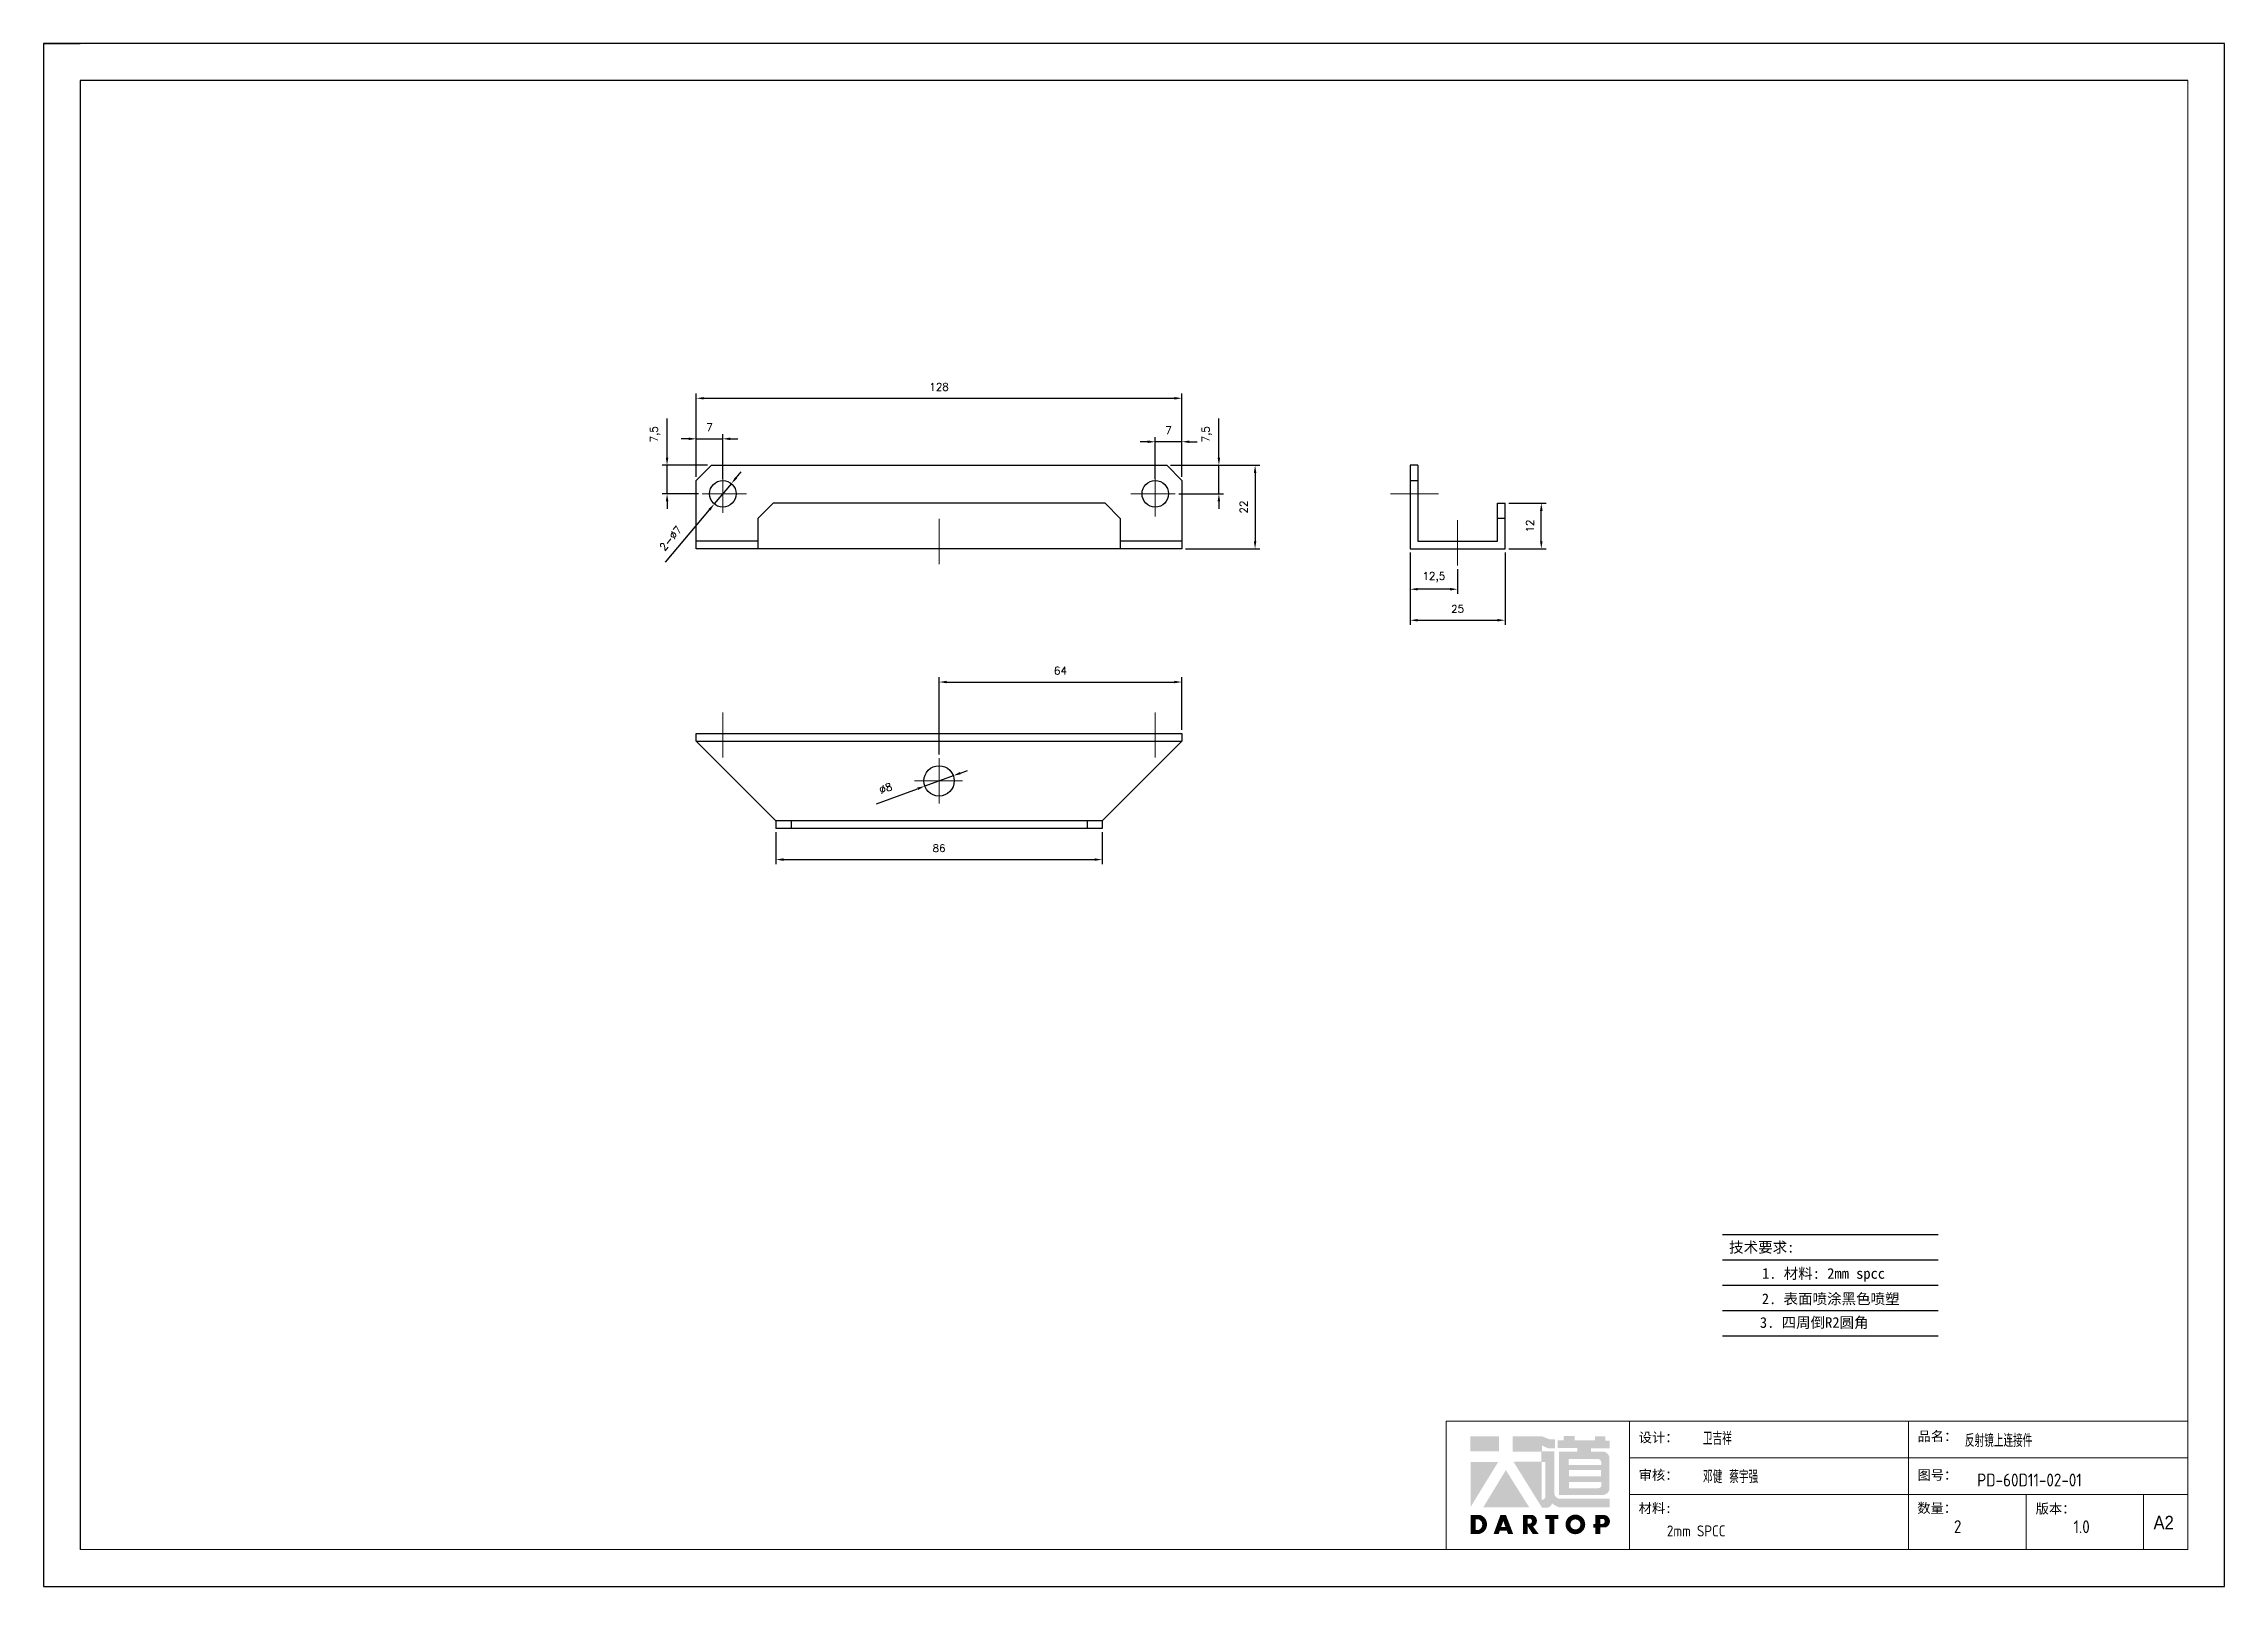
# Model space of a CAD drawing. Header units: millimetres. Extents: x -30327 to 34858, y 4015 to 75103.
# Drawn here: x -4780 to -4205, y 52753 to 53159 of the extents above; entities that cross this region are included whole.
import ezdxf
from ezdxf.enums import TextEntityAlignment as Align

# ---------------------------------------------------------------- set-up
doc = ezdxf.new("R2010")
doc.units = ezdxf.units.MM
doc.linetypes.add('CENTER2', pattern=[28.575, 19.05, -3.175, 3.175, -3.175])
for name, color, linetype, lineweight in [('A-TITLEBLOCK', 7, 'Continuous', 18), ('cen', 1, 'CENTER2', 9), ('dim', 2, 'Continuous', 9)]:
    doc.layers.add(name, color=color, linetype=linetype, lineweight=lineweight)
doc.layers.add('print', color=30, linetype='Continuous')
doc.styles.add('GB', font='GBENOR.SHX', dxfattribs={"bigfont": 'gbcbig.shx'})
doc.styles.add('HZ', font='')
doc.styles.add('SLDTEXTSTYLE0', font='simfang.ttf', dxfattribs={"bigfont": 'bigfont'})
doc.styles.add('SLDTEXTSTYLE1', font='Gothic.ttf', dxfattribs={"width": 0.913})
doc.styles.get("Standard").update_dxf_attribs({"font": 'txt', "bigfont": 'gbcbig.shx'})
doc.styles.get('HZ').set_extended_font_data('SimSun')
doc.dimstyles.new('mini', dxfattribs={"dimtxt": 2, "dimasz": 2, "dimexe": 1.25, "dimexo": 1, "dimgap": 2, "dimtad": 1, "dimtxsty": 'Standard', "dimcen": 2.5, "dimadec": 0, "dimazin": 0, "dimtfac": 1, "dimtmove": 0, "dimatfit": 3, "dimfxl": 0, "dimarcsym": 0})

msp = doc.modelspace()

# ---------------------------------------------------------------- texts
at = {"style": 'HZ'}
for s, height, p in [('技术要求:', 2.80269, (-4327.1588, 52842.0467)), ('1. 材料: 2mm spcc   ', 2.802686, (-4308.0067, 52835.1432)), ('2. 表面喷涂黑色喷塑  ', 2.802686, (-4307.0796, 52828.4701)), ('3. 四周倒R2圆角', 2.80269, (-4313.323, 52822.2253))]:
    msp.add_text(s, height=height, dxfattribs=at).set_placement(p, align=Align.MIDDLE_CENTER)

# ---------------------------------------------------------------- blocks, each defined once
blk = doc.blocks.new('Dartop Logo')
at = {"true_color": 0xc40018}
h = blk.add_hatch(color=12, dxfattribs=at)
h.set_gradient(color1=(196, 0, 24), color2=(196, 0, 24), tint=1)
h.paths.add_polyline_path([(30.39, -3.87), (33.08, -5.04), (35.99, -5.04), (35.99, -1.19), (33.59, -1.19), (30.46, 0.05), (17.94, 0.05), (17.94, -6.46), (30.12, -6.46), (30.12, -6.59), (30.12, -10.75), (18.31, -10.75), (30.46, -30.31), (32.87, -30.31, 0.279375), (34.63, -28.6), (34.63, -28.51), (34.84, -28.51, 0.143145), (38.15, -30.2), (59.27, -30.2), (59.27, -26.49), (38.06, -26.49, -0.414214), (35.75, -24.18), (35.75, -6.26), (30.39, -6.26)])
h.paths.add_polyline_path([(30.25, -10.84), (31.8, -10.84), (31.8, -26.02, -0.088936), (30.9, -26.94), (30.24, -26.94)], flags=16)
h = blk.add_hatch(color=12, dxfattribs=at)
h.set_gradient(color1=(196, 0, 24), color2=(196, 0, 24), tint=1)
h.paths.add_polyline_path([(59.24, -1.73), (57.36, -1.73), (57.36, 0.06), (53.06, 0.06), (53.06, -1.64), (44.29, -1.64), (44.29, 0.15), (39.7, 0.15), (39.7, -1.67), (37.16, -1.67), (37.16, -4.97), (45.54, -4.97), (45.54, -6.42), (37.73, -6.42), (37.73, -24.88), (56.26, -24.88, 0.414214), (59.15, -21.99), (59.15, -9.35, 0.414214), (56.26, -6.46), (51.36, -6.46), (51.36, -5.03), (59.24, -5.03)])
h.paths.add_polyline_path([(54.21, -9.59, -0.414214), (55.66, -11.04), (55.66, -12.1), (41.79, -12.1), (41.79, -9.59)], flags=16)
h.paths.add_polyline_path([(55.57, -14.33), (55.57, -17.01), (41.88, -17.01), (41.88, -14.33)], flags=16)
h.paths.add_polyline_path([(55.75, -19.43), (55.75, -20.57, -0.414214), (54.3, -22.02), (41.88, -22.02), (41.88, -19.43)], flags=16)
h = blk.add_hatch(color=12, dxfattribs=at)
h.set_gradient(color1=(196, 0, 24), color2=(196, 0, 24), tint=1)
h.paths.add_polyline_path([(12.18, 0), (0, 0), (0, -6.37), (12.18, -6.37)])
h = blk.add_hatch(color=12, dxfattribs=at)
h.set_gradient(color1=(196, 0, 24), color2=(196, 0, 24), tint=1)
h.paths.add_polyline_path([(11.79, -10.83), (0.03, -10.83), (0.03, -30.03)])
h = blk.add_hatch(color=12, dxfattribs=at)
h.set_gradient(color1=(196, 0, 24), color2=(196, 0, 24), tint=1)
h.paths.add_polyline_path([(15.05, -14.31), (5.44, -30.15), (25.01, -30.15)])
at = {"true_color": 0x646464}
h = blk.add_hatch(color=251, dxfattribs=at)
h.set_gradient(color1=(100, 100, 100), color2=(100, 100, 100), tint=1)
h.paths.add_polyline_path([(4.15, -33.43), (0.11, -33.43), (0.11, -41.5), (3.51, -41.5, 0.793016)])
h.paths.add_polyline_path([(3.57, -39.73), (2.16, -39.73), (2.16, -35.19), (3.42, -35.19, -0.671361)], flags=16)
h = blk.add_hatch(color=251, dxfattribs=at)
h.set_gradient(color1=(100, 100, 100), color2=(100, 100, 100), tint=1)
h.paths.add_polyline_path([(15.08, -33.36), (12.78, -33.36), (9.82, -41.51), (12, -41.51), (12.51, -40.06), (15.46, -40.06), (15.99, -41.52), (18.19, -41.52)])
h.paths.add_polyline_path([(14.9, -38.51), (13.07, -38.51), (13.97, -35.95)], flags=16)
h = blk.add_hatch(color=251, dxfattribs=at)
h.set_gradient(color1=(100, 100, 100), color2=(100, 100, 100), tint=1)
h.paths.add_polyline_path([(26.27, -33.36), (22.3, -33.36), (22.3, -41.51), (24.4, -41.51), (24.4, -38.28), (26.55, -41.54), (29.09, -41.54), (26.61, -38.3, 0.744055)])
h.paths.add_polyline_path([(24.38, -37.08), (24.38, -34.94), (25.32, -34.94, -0.796809), (25.3, -37.08)], flags=16)
h = blk.add_hatch(color=251, dxfattribs=at)
h.set_gradient(color1=(100, 100, 100), color2=(100, 100, 100), tint=1)
h.paths.add_polyline_path([(37.44, -33.4), (31.88, -33.4), (31.88, -35.16), (33.61, -35.16), (33.61, -41.52), (35.69, -41.52), (35.69, -35.16), (37.44, -35.16)])
h = blk.add_hatch(color=251, dxfattribs=at)
h.set_gradient(color1=(100, 100, 100), color2=(100, 100, 100), tint=1)
h.paths.add_polyline_path([(40.46, -37.41, 1), (48.83, -37.41, 1)])
h.paths.add_polyline_path([(46.8, -37.41, -1), (42.5, -37.41, -1)], flags=16)
h = blk.add_hatch(color=251, dxfattribs=at)
h.set_gradient(color1=(100, 100, 100), color2=(100, 100, 100), tint=1)
h.paths.add_polyline_path([(56.85, -33.38), (56.73, -33.38), (53.19, -33.38), (53.19, -37.19), (52.26, -37.19), (52.26, -38.73), (53.18, -38.73), (53.18, -41.5), (55.24, -41.5), (55.24, -38.72), (57.51, -38.72, 0.812304)])
h.paths.add_polyline_path([(55.21, -37.18), (55.21, -35.05), (56.39, -35.05, -0.778213), (56.27, -37.18)], flags=16)
blk = doc.blocks.new('DT-A2-TITLE')
for p, q in [((594, 420), (0, 420)), ((0, 420), (0, 420)), ((0, 420), (0, 0)), ((0, 420), (10, 420)), ((594, 0), (594, 420)), ((10, 410), (10, 10)), ((584, 410), (10, 410))]:
    blk.add_line(p, q)
at = {"layer": 'A-TITLEBLOCK', "color": 7}
for p, q in [((584, 410), (584, 10)), ((594, 0), (594, 297)), ((382, 10), (382, 45)), ((584, 45), (382, 45)), ((432, 45), (432, 10)), ((508, 45), (508, 10)), ((584, 35), (432, 35)), ((432, 25), (584.08, 25)), ((540, 10), (540, 25)), ((572, 10), (572, 25)), ((10, 10), (584, 10)), ((0, 0), (594, 0))]:
    blk.add_line(p, q, dxfattribs=at)
at = {"layer": 'A-TITLEBLOCK', "xscale": 0.6400000000000001, "yscale": 0.6400000000000001, "zscale": 0.6400000000000001}
blk.add_blockref('Dartop Logo', (388.65, 40.81), dxfattribs=at)
at = {"style": 'GB'}
for tag, p, height in [('#设计', (451.96, 38.52), 3.5), ('#品名', (523.32, 37.95), 3.5), ('#审核', (451.99, 28.1), 3.5), ('#图号', (526.67, 27.2), 3.5), ('#数量', (520.33, 14.51), 3.5), ('#版本', (552.92, 14.47), 3.5), ('#材料说明', (442.15, 13.59), 3)]:
    blk.add_attdef(tag, p, '', height=height, dxfattribs=at)
at = {"layer": 'A-TITLEBLOCK', "color": 7, "attachment_point": 1}
for s, insert, char_height, style in [('设计：', (434.47, 41.87), 2.646, 'SLDTEXTSTYLE0'), ('品名：', (510.43, 42.19), 2.646, 'SLDTEXTSTYLE0'), ('审核：', (434.47, 31.64), 2.646, 'SLDTEXTSTYLE0'), ('图号：', (510.4, 31.66), 2.646, 'SLDTEXTSTYLE0'), ('材料:', (434.47, 22.62), 2.646, 'SLDTEXTSTYLE0'), ('数量：', (510.35, 22.64), 2.646, 'SLDTEXTSTYLE0'), ('版本：', (542.59, 22.48), 2.646, 'SLDTEXTSTYLE0'), ('A2', (574.7, 19.21), 3.704, 'SLDTEXTSTYLE1')]:
    blk.add_mtext(s, dxfattribs=dict(at, insert=insert, char_height=char_height, style=style))
blk = doc.blocks.new('*D1261')
at = {"layer": 'Defpoints', "color": 0}
for p in [(-4480, 53065.71), (-4608, 53044.05), (-4480, 53044.05)]:
    blk.add_point(p, dxfattribs=at)
at = {"layer": 'dim', "color": 0, "lineweight": -2}
for p, q in [((-4608, 53045.05), (-4608, 53066.96)), ((-4480, 53045.05), (-4480, 53066.96)), ((-4606, 53065.71), (-4482, 53065.71))]:
    blk.add_line(p, q, dxfattribs=at)
at = {"layer": 'dim', "color": 0}
for points in [[(-4606, 53066.04), (-4606, 53065.37), (-4608, 53065.71)], [(-4482, 53066.04), (-4482, 53065.37), (-4480, 53065.71)]]:
    blk.add_solid(points, dxfattribs=at)
at = {"layer": 'dim', "color": 0, "insert": (-4544, 53068.71), "char_height": 2, "attachment_point": 5}
blk.add_mtext('128', dxfattribs=at)
blk = doc.blocks.new('*D1262')
at = {"layer": 'Defpoints', "color": 0}
for p in [(-4484, 53048.05), (-4480, 53026.05), (-4460.7, 53026.05)]:
    blk.add_point(p, dxfattribs=at)
at = {"layer": 'dim', "color": 0, "lineweight": -2}
for p, q in [((-4483, 53048.05), (-4459.45, 53048.05)), ((-4460.7, 53046.05), (-4460.7, 53028.05)), ((-4479, 53026.05), (-4459.45, 53026.05))]:
    blk.add_line(p, q, dxfattribs=at)
at = {"layer": 'dim', "color": 0}
for points in [[(-4461.03, 53046.05), (-4460.36, 53046.05), (-4460.7, 53048.05)], [(-4461.03, 53028.05), (-4460.36, 53028.05), (-4460.7, 53026.05)]]:
    blk.add_solid(points, dxfattribs=at)
at = {"layer": 'dim', "color": 0, "insert": (-4463.7, 53037.05), "char_height": 2, "attachment_point": 5, "rotation": 90}
blk.add_mtext('22', dxfattribs=at)
blk = doc.blocks.new('*D1263')
at = {"layer": 'Defpoints', "color": 0}
for p in [(-4419.82, 53026.05), (-4394.82, 53026.05), (-4394.82, 53007.23)]:
    blk.add_point(p, dxfattribs=at)
at = {"layer": 'dim', "color": 0, "lineweight": -2}
for p, q in [((-4419.82, 53025.05), (-4419.82, 53005.98)), ((-4394.82, 53025.05), (-4394.82, 53005.98)), ((-4417.82, 53007.23), (-4396.82, 53007.23))]:
    blk.add_line(p, q, dxfattribs=at)
at = {"layer": 'dim', "color": 0}
for points in [[(-4417.82, 53007.57), (-4417.82, 53006.9), (-4419.82, 53007.23)], [(-4396.82, 53007.57), (-4396.82, 53006.9), (-4394.82, 53007.23)]]:
    blk.add_solid(points, dxfattribs=at)
at = {"layer": 'dim', "color": 0, "insert": (-4407.32, 53010.23), "char_height": 2, "attachment_point": 5}
blk.add_mtext('25', dxfattribs=at)
blk = doc.blocks.new('*D1264')
at = {"layer": 'Defpoints', "color": 0}
for p in [(-4394.82, 53038.05), (-4385.26, 53038.05), (-4394.82, 53026.05)]:
    blk.add_point(p, dxfattribs=at)
at = {"layer": 'dim', "color": 0, "lineweight": -2}
for p, q in [((-4393.82, 53038.05), (-4384.01, 53038.05)), ((-4385.26, 53028.05), (-4385.26, 53036.05)), ((-4393.82, 53026.05), (-4384.01, 53026.05))]:
    blk.add_line(p, q, dxfattribs=at)
at = {"layer": 'dim', "color": 0}
for points in [[(-4385.6, 53036.05), (-4384.93, 53036.05), (-4385.26, 53038.05)], [(-4385.6, 53028.05), (-4384.93, 53028.05), (-4385.26, 53026.05)]]:
    blk.add_solid(points, dxfattribs=at)
at = {"layer": 'dim', "color": 0, "insert": (-4388.26, 53032.05), "char_height": 2, "attachment_point": 5, "rotation": 90}
blk.add_mtext('12', dxfattribs=at)
blk = doc.blocks.new('*D1265')
at = {"layer": 'Defpoints', "color": 0}
for p in [(-4587, 52952.4), (-4501, 52952.4), (-4501, 52944.18)]:
    blk.add_point(p, dxfattribs=at)
at = {"layer": 'dim', "color": 0, "lineweight": -2}
for p, q in [((-4587, 52951.4), (-4587, 52942.93)), ((-4501, 52951.4), (-4501, 52942.93)), ((-4585, 52944.18), (-4503, 52944.18))]:
    blk.add_line(p, q, dxfattribs=at)
at = {"layer": 'dim', "color": 0}
for points in [[(-4585, 52944.51), (-4585, 52943.84), (-4587, 52944.18)], [(-4503, 52944.51), (-4503, 52943.84), (-4501, 52944.18)]]:
    blk.add_solid(points, dxfattribs=at)
at = {"layer": 'dim', "color": 0, "insert": (-4544, 52947.18), "char_height": 2, "attachment_point": 5}
blk.add_mtext('86', dxfattribs=at)
blk = doc.blocks.new('*D1266')
at = {"layer": 'Defpoints', "color": 0}
for p in [(-4480, 53048.05), (-4470.24, 53048.05), (-4481.78, 53040.55)]:
    blk.add_point(p, dxfattribs=at)
at = {"layer": 'dim', "color": 0, "lineweight": -2}
for p, q in [((-4470.24, 53050.05), (-4470.24, 53060.38)), ((-4479, 53048.05), (-4468.99, 53048.05)), ((-4470.24, 53040.55), (-4470.24, 53048.05)), ((-4480.78, 53040.55), (-4468.99, 53040.55)), ((-4470.24, 53038.55), (-4470.24, 53036.55))]:
    blk.add_line(p, q, dxfattribs=at)
at = {"layer": 'dim', "color": 0}
for points in [[(-4470.58, 53050.05), (-4469.91, 53050.05), (-4470.24, 53048.05)], [(-4470.58, 53038.55), (-4469.91, 53038.55), (-4470.24, 53040.55)]]:
    blk.add_solid(points, dxfattribs=at)
at = {"layer": 'dim', "color": 0, "insert": (-4473.41, 53056.21), "char_height": 2, "attachment_point": 5, "rotation": 90}
blk.add_mtext('7,5', dxfattribs=at)
blk = doc.blocks.new('*D1267')
at = {"layer": 'Defpoints', "color": 0}
for p in [(-4487, 53054.25), (-4487, 53043.51), (-4480, 53044.05)]:
    blk.add_point(p, dxfattribs=at)
at = {"layer": 'dim', "color": 0, "lineweight": -2}
for p, q in [((-4489, 53054.25), (-4491, 53054.25)), ((-4487, 53044.51), (-4487, 53055.5)), ((-4480, 53054.25), (-4487, 53054.25)), ((-4480, 53045.05), (-4480, 53055.5)), ((-4478, 53054.25), (-4476, 53054.25))]:
    blk.add_line(p, q, dxfattribs=at)
at = {"layer": 'dim', "color": 0}
for points in [[(-4489, 53054.59), (-4489, 53053.92), (-4487, 53054.25)], [(-4478, 53054.59), (-4478, 53053.92), (-4480, 53054.25)]]:
    blk.add_solid(points, dxfattribs=at)
at = {"layer": 'dim', "color": 0, "insert": (-4483.5, 53057.25), "char_height": 2, "attachment_point": 5}
blk.add_mtext('7', dxfattribs=at)
blk = doc.blocks.new('*D1268')
at = {"layer": 'Defpoints', "color": 0}
for p in [(-4601, 53055.02), (-4608, 53044.05), (-4601, 53043.51)]:
    blk.add_point(p, dxfattribs=at)
at = {"layer": 'dim', "color": 0, "lineweight": -2}
for p, q in [((-4610, 53055.02), (-4612, 53055.02)), ((-4608, 53045.05), (-4608, 53056.27)), ((-4608, 53055.02), (-4601, 53055.02)), ((-4601, 53044.51), (-4601, 53056.27)), ((-4599, 53055.02), (-4597, 53055.02))]:
    blk.add_line(p, q, dxfattribs=at)
at = {"layer": 'dim', "color": 0}
for points in [[(-4610, 53055.36), (-4610, 53054.69), (-4608, 53055.02)], [(-4599, 53055.36), (-4599, 53054.69), (-4601, 53055.02)]]:
    blk.add_solid(points, dxfattribs=at)
at = {"layer": 'dim', "color": 0, "insert": (-4604.5, 53058.02), "char_height": 2, "attachment_point": 5}
blk.add_mtext('7', dxfattribs=at)
blk = doc.blocks.new('*D1269')
at = {"layer": 'Defpoints', "color": 0}
for p in [(-4615.69, 53048.05), (-4604, 53048.05), (-4606.43, 53040.55)]:
    blk.add_point(p, dxfattribs=at)
at = {"layer": 'dim', "color": 0, "lineweight": -2}
for p, q in [((-4615.69, 53050.05), (-4615.69, 53060.38)), ((-4605, 53048.05), (-4616.94, 53048.05)), ((-4615.69, 53040.55), (-4615.69, 53048.05)), ((-4607.43, 53040.55), (-4616.94, 53040.55)), ((-4615.69, 53038.55), (-4615.69, 53036.55))]:
    blk.add_line(p, q, dxfattribs=at)
at = {"layer": 'dim', "color": 0}
for points in [[(-4616.02, 53050.05), (-4615.35, 53050.05), (-4615.69, 53048.05)], [(-4616.02, 53038.55), (-4615.35, 53038.55), (-4615.69, 53040.55)]]:
    blk.add_solid(points, dxfattribs=at)
at = {"layer": 'dim', "color": 0, "insert": (-4618.85, 53056.21), "char_height": 2, "attachment_point": 5, "rotation": 90}
blk.add_mtext('7,5', dxfattribs=at)
blk = doc.blocks.new('*D1270')
at = {"layer": 'Defpoints', "color": 0}
for p in [(-4598.75, 53043.23), (-4603.25, 53037.86)]:
    blk.add_point(p, dxfattribs=at)
at = {"layer": 'dim', "color": 0, "lineweight": -2}
for p, q in [((-4598.75, 53043.23), (-4603.25, 53037.86)), ((-4597.47, 53044.76), (-4596.19, 53046.3)), ((-4616.07, 53022.54), (-4604.53, 53036.33))]:
    blk.add_line(p, q, dxfattribs=at)
at = {"layer": 'dim', "color": 0}
for points in [[(-4597.73, 53044.98), (-4597.21, 53044.55), (-4598.75, 53043.23)], [(-4604.79, 53036.54), (-4604.27, 53036.11), (-4603.25, 53037.86)]]:
    blk.add_solid(points, dxfattribs=at)
at = {"layer": 'dim', "color": 0, "insert": (-4614.73, 53028.81), "char_height": 2, "attachment_point": 5, "rotation": 50.07327}
blk.add_mtext('2-∅7', dxfattribs=at)
blk = doc.blocks.new('*D1271')
at = {"layer": 'Defpoints', "color": 0}
for p in [(-4419.82, 53026.05), (-4407.32, 53021.69), (-4419.82, 53015.4)]:
    blk.add_point(p, dxfattribs=at)
at = {"layer": 'dim', "color": 0, "lineweight": -2}
for p, q in [((-4419.82, 53025.05), (-4419.82, 53014.15)), ((-4407.32, 53020.69), (-4407.32, 53014.15)), ((-4409.32, 53015.4), (-4417.82, 53015.4))]:
    blk.add_line(p, q, dxfattribs=at)
at = {"layer": 'dim', "color": 0}
for points in [[(-4417.82, 53015.74), (-4417.82, 53015.07), (-4419.82, 53015.4)], [(-4409.32, 53015.74), (-4409.32, 53015.07), (-4407.32, 53015.4)]]:
    blk.add_solid(points, dxfattribs=at)
at = {"layer": 'dim', "color": 0, "insert": (-4413.57, 53018.57), "char_height": 2, "attachment_point": 5}
blk.add_mtext('12,5', dxfattribs=at)
blk = doc.blocks.new('*D1272')
at = {"layer": 'Defpoints', "color": 0}
for p in [(-4480, 52990.95), (-4480, 52977.4), (-4544, 52970.86)]:
    blk.add_point(p, dxfattribs=at)
at = {"layer": 'dim', "color": 0, "lineweight": -2}
for p, q in [((-4544, 52971.86), (-4544, 52992.2)), ((-4480, 52978.4), (-4480, 52992.2)), ((-4542, 52990.95), (-4482, 52990.95))]:
    blk.add_line(p, q, dxfattribs=at)
at = {"layer": 'dim', "color": 0}
for points in [[(-4542, 52991.28), (-4542, 52990.62), (-4544, 52990.95)], [(-4482, 52991.28), (-4482, 52990.62), (-4480, 52990.95)]]:
    blk.add_solid(points, dxfattribs=at)
at = {"layer": 'dim', "color": 0, "insert": (-4512, 52993.95), "char_height": 2, "attachment_point": 5}
blk.add_mtext('64', dxfattribs=at)
blk = doc.blocks.new('*D1273')
at = {"layer": 'Defpoints', "color": 0}
for p in [(-4547.76, 52963.53), (-4540.24, 52966.27)]:
    blk.add_point(p, dxfattribs=at)
at = {"layer": 'dim', "color": 0, "lineweight": -2}
for p, q in [((-4560.5, 52958.88), (-4549.64, 52962.85)), ((-4540.24, 52966.27), (-4547.76, 52963.53)), ((-4538.36, 52966.96), (-4536.48, 52967.64))]:
    blk.add_line(p, q, dxfattribs=at)
at = {"layer": 'dim', "color": 0}
for points in [[(-4549.75, 52963.16), (-4549.52, 52962.53), (-4547.76, 52963.53)], [(-4538.48, 52967.27), (-4538.25, 52966.65), (-4540.24, 52966.27)]]:
    blk.add_solid(points, dxfattribs=at)
at = {"layer": 'dim', "color": 0, "insert": (-4558.08, 52962.96), "char_height": 2, "attachment_point": 5, "rotation": 20.03761}
blk.add_mtext('∅8', dxfattribs=at)

# ---------------------------------------------------------------- dimensions: what is measured, and where the dimension line sits
at = {"layer": 'dim'}
for base, p1, p2, picture, middle in [((-4480.0002, 53065.7074), (-4608.0002, 53044.0462), (-4480.0002, 53044.0462), '*D1261', (-4544.0002, 53068.7074)), ((-4601.0002, 53055.0229), (-4608.0002, 53044.0462), (-4601.0002, 53043.5057), '*D1268', (-4604.5002, 53058.0229)), ((-4487.0002, 53054.2521), (-4480.0002, 53044.0462), (-4487.0002, 53043.5057), '*D1267', (-4483.5002, 53057.2521)), ((-4394.8211, 53007.2349), (-4419.8211, 53026.0462), (-4394.8211, 53026.0462), '*D1263', (-4407.3211, 53010.2349)), ((-4419.8211, 53015.4037), (-4407.3211, 53021.6898), (-4419.8211, 53026.0462), '*D1271', (-4413.5711, 53018.5704)), ((-4480.0002, 52990.9514), (-4544.0002, 52970.8624), (-4480.0002, 52977.4029), '*D1272', (-4512.0002, 52993.9514)), ((-4501.0002, 52944.178), (-4587.0002, 52952.4029), (-4501.0002, 52952.4029), '*D1265', (-4544.0002, 52947.178))]:
    dim = msp.add_linear_dim(base=base, p1=p1, p2=p2, dimstyle='mini', dxfattribs=at)
    dim.commit()
    dim.dimension.update_dxf_attribs({"geometry": picture, "text_midpoint": middle})
for base, p1, p2, picture, middle in [((-4615.6868, 53048.0462), (-4606.431, 53040.5462), (-4604.0002, 53048.0462), '*D1269', (-4618.8535, 53056.2128)), ((-4470.2435, 53048.0462), (-4481.7815, 53040.5462), (-4480.0002, 53048.0462), '*D1266', (-4473.4101, 53056.2128)), ((-4460.6963, 53026.0462), (-4484.0002, 53048.0462), (-4480.0002, 53026.0462), '*D1262', (-4463.6963, 53037.0462)), ((-4385.2641, 53038.0462), (-4394.8211, 53026.0462), (-4394.8211, 53038.0462), '*D1264', (-4388.2641, 53032.0462))]:
    dim = msp.add_linear_dim(base=base, p1=p1, p2=p2, angle=90, dimstyle='mini', dxfattribs=at)
    dim.commit()
    dim.dimension.update_dxf_attribs({"geometry": picture, "text_midpoint": middle})
dim = msp.add_diameter_dim_2p(p1=(-4598.7539, 53043.2302), p2=(-4603.2466, 53037.8621), text='2-<>', dimstyle='mini', dxfattribs=at)
dim.commit()
dim.dimension.update_dxf_attribs({"geometry": '*D1270', "text_midpoint": (-4612.4308, 53026.8883), "dimtype": 163})
dim = msp.add_diameter_dim_2p(p1=(-4540.2424, 52966.2734), p2=(-4547.7581, 52963.5324), dimstyle='mini', dxfattribs=at)
dim.commit()
dim.dimension.update_dxf_attribs({"geometry": '*D1273', "text_midpoint": (-4557.0563, 52960.1412), "dimtype": 163})

# ---------------------------------------------------------------- linework, layer by layer
for p, q in [((-4608.0002, 53044.0462), (-4604.0002, 53048.0462)), ((-4608.0002, 53026.0462), (-4608.0002, 53044.0462)), ((-4604.0002, 53048.0462), (-4484.0002, 53048.0462)), ((-4484.0002, 53048.0462), (-4480.0002, 53044.0462)), ((-4480.0002, 53044.0462), (-4480.0002, 53026.0462)), ((-4417.8211, 53048.0462), (-4419.8211, 53048.0462)), ((-4419.8211, 53048.0462), (-4419.8211, 53026.0462)), ((-4419.8211, 53044.0462), (-4417.8211, 53044.0462)), ((-4417.8211, 53048.0462), (-4417.8211, 53028.0462)), ((-4587.7502, 53038.0462), (-4591.7502, 53034.0462)), ((-4500.2502, 53038.0462), (-4587.7502, 53038.0462)), ((-4500.2502, 53038.0462), (-4496.2502, 53034.0462)), ((-4396.8211, 53038.0462), (-4394.8211, 53038.0462)), ((-4396.8211, 53028.0462), (-4396.8211, 53038.0462)), ((-4394.8211, 53026.0462), (-4394.8211, 53038.0462)), ((-4591.7502, 53034.0462), (-4591.7502, 53026.0462)), ((-4496.2502, 53034.0462), (-4496.2502, 53026.0462)), ((-4394.8211, 53034.0462), (-4396.8211, 53034.0462)), ((-4591.7502, 53028.0462), (-4608.0002, 53028.0462)), ((-4480.0002, 53026.0462), (-4608.0002, 53026.0462)), ((-4480.0002, 53028.0462), (-4496.2502, 53028.0462)), ((-4419.8211, 53026.0462), (-4394.8211, 53026.0462)), ((-4417.8211, 53028.0462), (-4396.8211, 53028.0462)), ((-4608.0002, 52977.4029), (-4480.0002, 52977.4029)), ((-4608.0002, 52975.4029), (-4608.0002, 52977.4029)), ((-4608.0002, 52975.4029), (-4480.0002, 52975.4029)), ((-4587.0002, 52954.4029), (-4608.0002, 52975.4029)), ((-4501.0002, 52954.4029), (-4480.0002, 52975.4029)), ((-4480.0002, 52977.4029), (-4480.0002, 52975.4029)), ((-4501.0002, 52954.4029), (-4587.0002, 52954.4029)), ((-4587.0002, 52954.4029), (-4587.0002, 52952.4029)), ((-4501.0002, 52952.4029), (-4587.0002, 52952.4029)), ((-4583.0002, 52954.4029), (-4583.0002, 52952.4029)), ((-4505.0002, 52954.4029), (-4505.0002, 52952.4029)), ((-4501.0002, 52954.4029), (-4501.0002, 52952.4029))]:
    msp.add_line(p, q)
for centre, radius in [((-4601.0002, 53040.5462), 3.5), ((-4487.0002, 53040.5462), 3.5), ((-4544.0002, 52964.9029), 4)]:
    msp.add_circle(centre, radius)
at = {"layer": 'cen'}
for p, q in [((-4601.0002, 53035.5233), (-4601.0002, 53044.6632)), ((-4487.0002, 53034.5867), (-4487.0002, 53044.8583)), ((-4606.431, 53040.5462), (-4594.7815, 53040.5462)), ((-4493.431, 53040.5462), (-4481.7815, 53040.5462)), ((-4425.0267, 53040.5462), (-4412.3772, 53040.5462)), ((-4544.0002, 53022.0427), (-4544.0002, 53033.9617)), ((-4407.3211, 53021.6898), (-4407.3211, 53033.6087)), ((-4601.0002, 52971.0465), (-4601.0002, 52982.9655)), ((-4487.0002, 52971.0465), (-4487.0002, 52982.9655)), ((-4544.0002, 52958.9434), (-4544.0002, 52970.8624)), ((-4550.431, 52964.9029), (-4537.7815, 52964.9029))]:
    msp.add_line(p, q, dxfattribs=at)
at = {"layer": 'Defpoints'}
for p, q in [((-4337.4806, 52845.4145), (-4280.645, 52845.4145)), ((-4337.4806, 52838.7415), (-4280.645, 52838.7415)), ((-4337.4806, 52838.7415), (-4280.645, 52838.7415)), ((-4337.4806, 52832.0684), (-4280.645, 52832.0684)), ((-4337.4806, 52825.3954), (-4280.645, 52825.3954)), ((-4337.4806, 52818.7223), (-4280.645, 52818.7223))]:
    msp.add_line(p, q, dxfattribs=at)
at = {"layer": 'print'}
msp.add_lwpolyline([(-4780.0181, 52752.7093), (-4205.2161, 52752.7093), (-4205.2161, 53159.1349), (-4780.0181, 53159.1349)], close=True, dxfattribs=at)

# ---------------------------------------------------------------- block references
at = {"xscale": 0.9676800000000001, "yscale": 0.9676800000000001, "zscale": 0.9676800000000001}
msp.add_blockref('DT-A2-TITLE', (-4780.0181, 52752.7093), dxfattribs=at).add_auto_attribs({'#设计': '卫吉祥', '#审核': '邓健 蔡宇强', '#材料说明': '2mm SPCC', '#品名': '反射镜上连接件', '#图号': 'PD-60D11-02-01', '#数量': '2', '#版本': '1.0'})

msp.set_redraw_order([(e.dxf.handle, doc.entitydb.next_handle()) for e in msp.query("TEXT MTEXT ATTDEF DIMENSION ARC_DIMENSION")])  # texts and dimensions are drawn at this point

doc.saveas('drawing.dxf')
